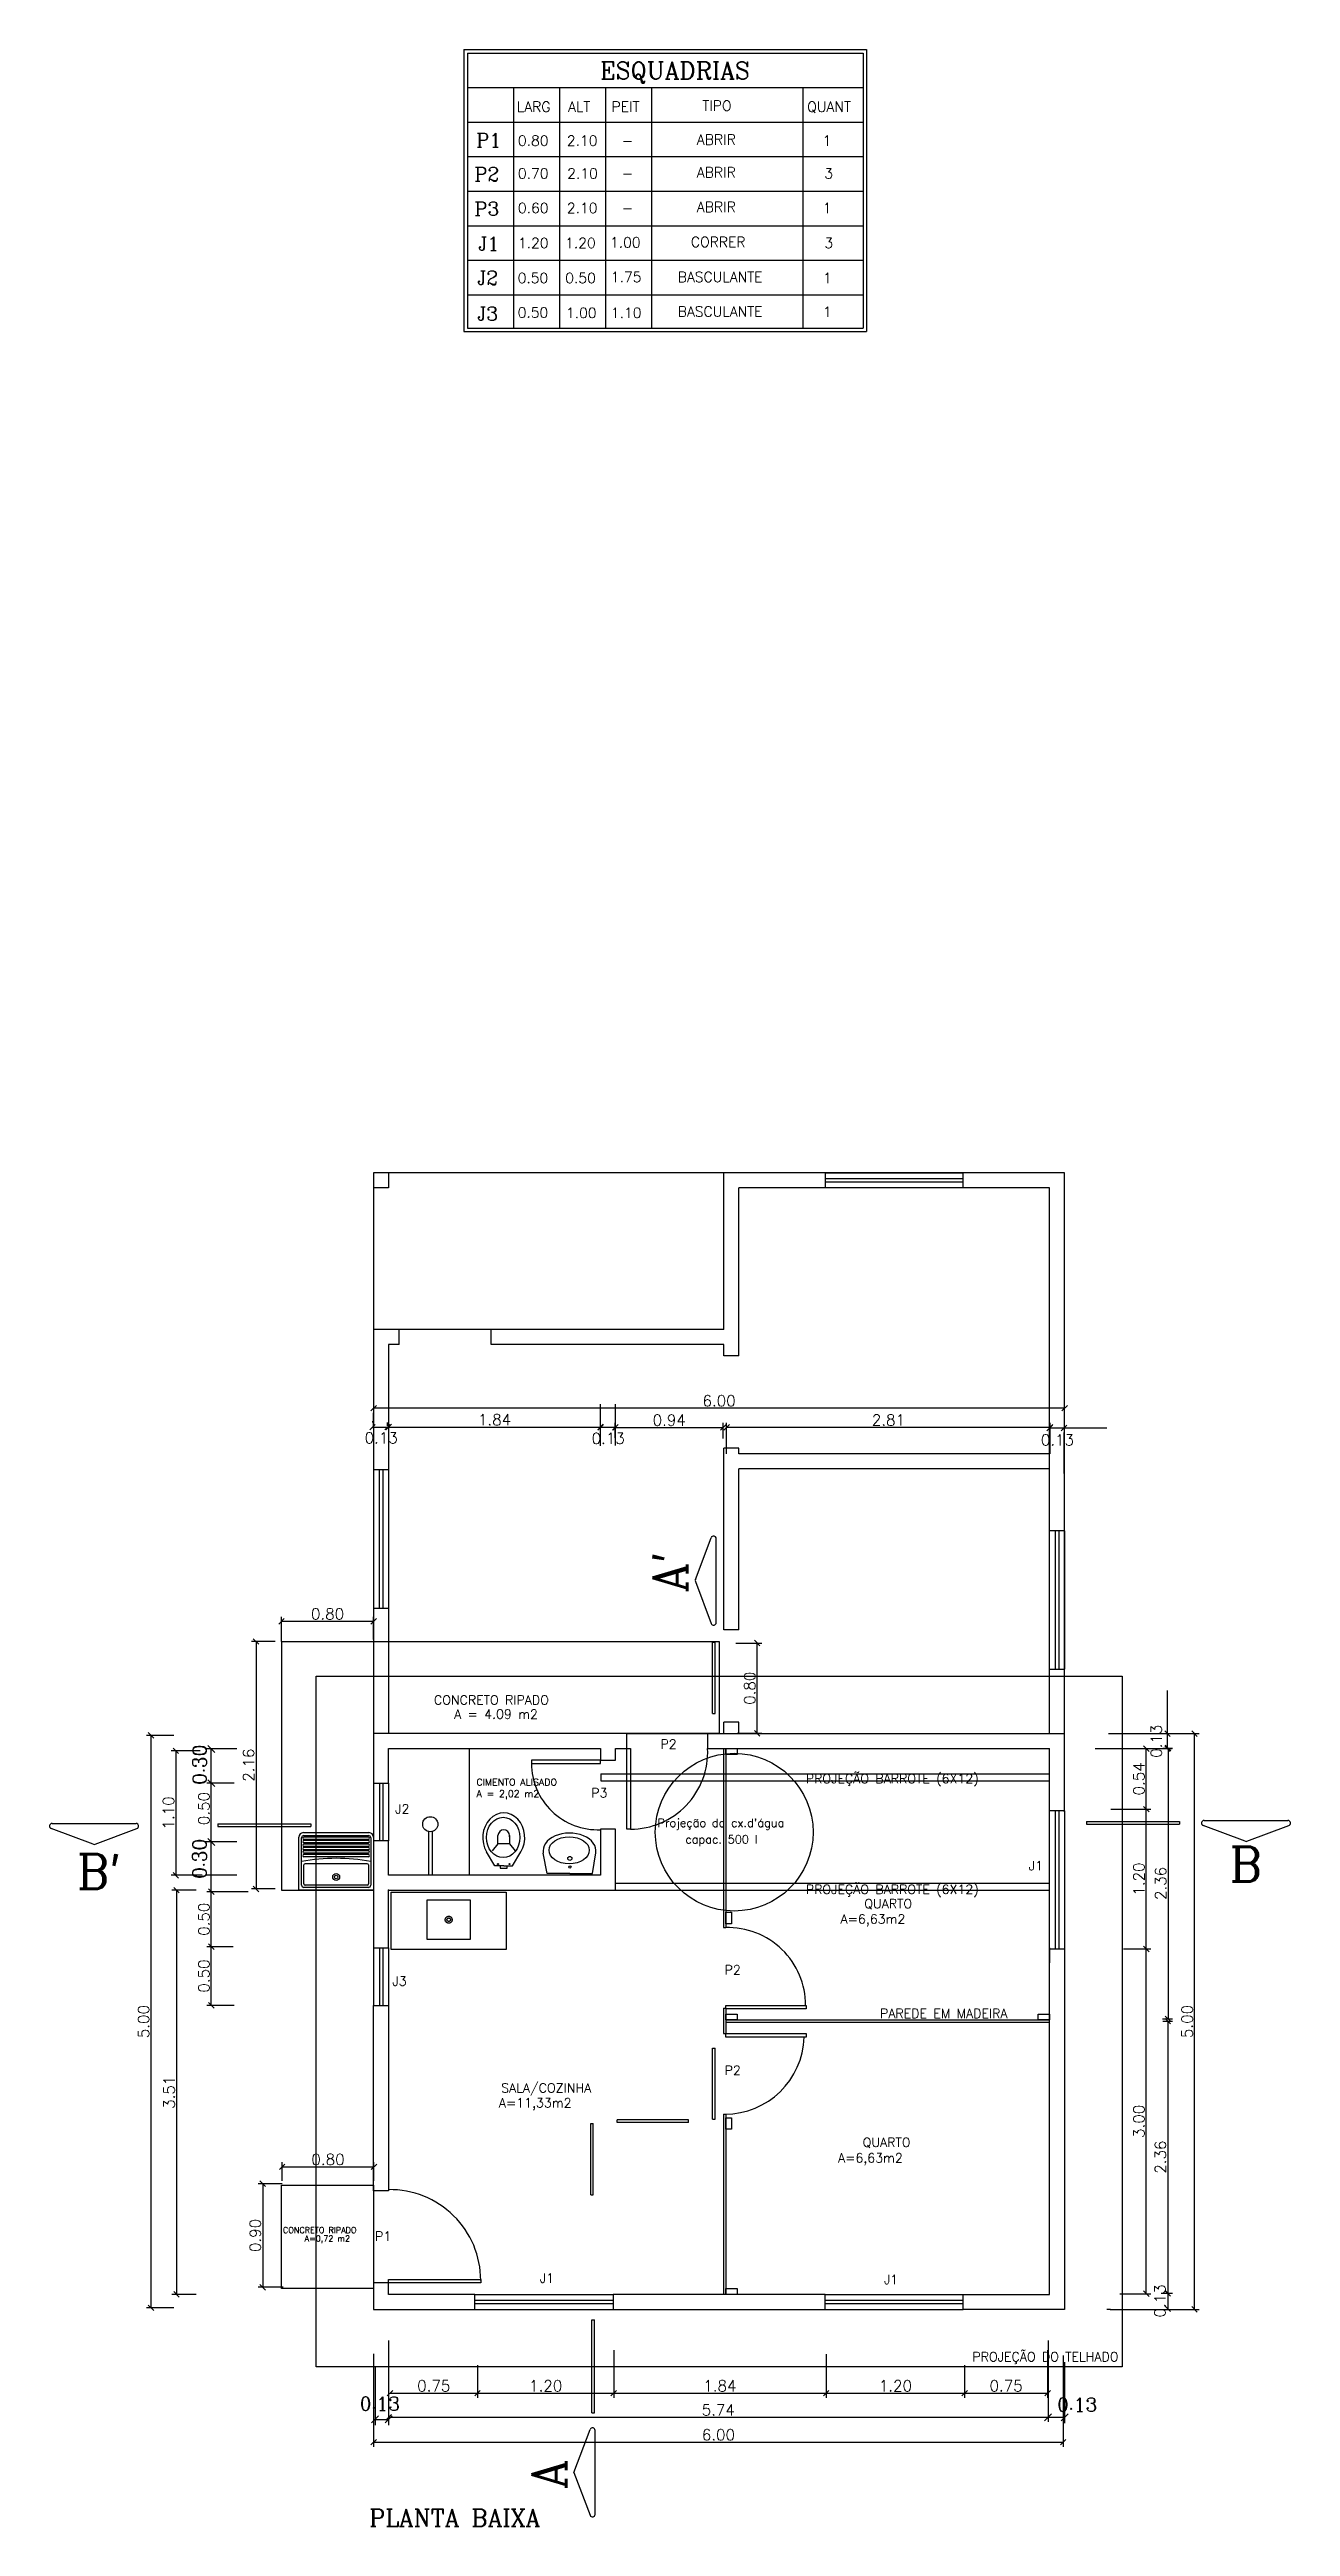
# Model space of a CAD drawing. Extents: x -43 to 70, y -5 to 23.
# Drawn here: x 37.5 to 48.27, y -5.11 to 16.4 of the extents above; entities that cross this region are included whole.
import ezdxf
from ezdxf.enums import TextEntityAlignment as Align

# ---------------------------------------------------------------- set-up
doc = ezdxf.new("R2010")
doc.units = 0
doc.header["$LTSCALE"] = 20
for name, pattern in [('BORDER2', [0.875, 0.25, -0.125, 0.25, -0.125, 0, -0.125]), ('DASHDOT', [1, 0.5, -0.25, 0, -0.25]), ('DASHED2', [0.375, 0.25, -0.125]), ('HIDDEN2', [0.1875, 0.125, -0.0625]), ('HIDDENX2', [0.75, 0.5, -0.25])]:
    doc.linetypes.add(name, pattern=pattern)
doc.layers.get('0').update_dxf_attribs({"color": 5, "linetype": 'CONTINUOUS'})
doc.layers.get('DEFPOINTS').update_dxf_attribs({"linetype": 'CONTINUOUS'})
for name, color, linetype in [('CAIXADÁGUA', 244, 'CONTINUOUS'), ('CALÇADA', 244, 'CONTINUOUS'), ('COTAS', 244, 'CONTINUOUS'), ('JANELA', 5, 'CONTINUOUS'), ('LOUÇA', 5, 'CONTINUOUS'), ('PAREDE', 7, 'CONTINUOUS'), ('PORTAS', 1, 'CONTINUOUS'), ('PROJPAR', 11, 'DASHED2'), ('PROJTELH', 30, 'HIDDEN2'), ('SETA', 3, 'CONTINUOUS'), ('TEXTO', 1, 'CONTINUOUS'), ('VISTAP', 244, 'CONTINUOUS')]:
    doc.layers.add(name, color=color, linetype=linetype)
doc.styles.add('ROMANC', font='romanc')
doc.dimstyles.new('ISO-25', dxfattribs={"dimscale": 0.8, "dimtxt": 0.12, "dimasz": 0.06, "dimexe": 0.05, "dimexo": 0.5, "dimgap": 0.02, "dimtad": 1, "dimtoh": 1, "dimzin": 1, "dimtxsty": 'ROMANC', "dimblk1": 'OBLIQUE', "dimblk2": 'OBLIQUE', "dimsah": 1, "dimcen": 0.12, "dimclrd": 244, "dimclre": 244, "dimclrt": 244, "dimazin": 3, "dimtfac": 1, "dimtdec": 4, "dimtmove": 0, "dimatfit": 3, "dimtvp": 1, "dimtolj": 1, "dimtzin": 0})

msp = doc.modelspace()

# ---------------------------------------------------------------- texts
at = {"color": 244, "linetype": 'BYBLOCK', "style": 'ROMANC'}
for s, insert, char_height, attachment_point in [('\\A1;0.13', (40.38, 4.347), 0.096, 5), ('\\A1;0.13', (42.351, 4.343), 0.096, 5), ('\\A1;{0.13}', (46.252, 4.329), 0.096, 5), ('{0.13}', (40.368, -4.04), 0.12, 5), ('\\A1;{0.13}', (46.248, -4.048), 0.12, 4)]:
    msp.add_mtext(s, dxfattribs=dict(at, insert=insert, char_height=char_height, attachment_point=attachment_point))
at = {"color": 244, "linetype": 'BYBLOCK', "rotation": 90, "style": 'ROMANC'}
for s, insert, char_height, attachment_point in [('\\A1;0.13', (47.11, 1.713), 0.096, 5), ('\\A1;0.30', (38.803, 1.334), 0.12, 4), ('{0.30}', (38.802, 0.517), 0.12, 4), ('\\A1;0.13', (47.142, -3.147), 0.096, 5)]:
    msp.add_mtext(s, dxfattribs=dict(at, insert=insert, char_height=char_height, attachment_point=attachment_point))
at = {"layer": 'COTAS', "color": 1, "linetype": 'CONTINUOUS', "style": 'ROMANC'}
for s, p in [('QUARTO', (44.575, 0.262)), ('      A=6,63m2', (44.011, 0.129)), ('PAREDE EM MADEIRA', (44.711, -0.691)), ('SALA/COZINHA', (41.422, -1.338)), ('      A=11,33m2', (41.044, -1.467)), ('      A=6,63m2', (43.989, -1.945)), ('QUARTO', (44.561, -1.81))]:
    msp.add_text(s, height=0.08, dxfattribs=at).set_placement(p)
at = {"layer": 'SETA', "color": 3, "linetype": 'CONTINUOUS', "style": 'ROMANC'}
for s, p in [("A'", (43.036, 3.002)), ('A', (41.985, -4.783))]:
    msp.add_text(s, height=0.3, rotation=90, dxfattribs=at).set_placement(p)
for s, p in [("B'", (37.738, 0.432)), ('B', (47.746, 0.496))]:
    msp.add_text(s, height=0.3, dxfattribs=at).set_placement(p)
at = {"layer": 'TEXTO', "color": 244, "ltscale": 0.3, "style": 'ROMANC'}
msp.add_text('ESQUADRIAS', height=0.15, dxfattribs=at).set_placement((43.58, 16.146), align=Align.RIGHT)
at = {"layer": 'TEXTO', "color": 30, "ltscale": 0.3, "style": 'ROMANC'}
for s, p in [('LARG', (41.558, 15.862)), ('ALT', (42.003, 15.862)), ('PEIT', (42.38, 15.862)), ('TIPO', (43.168, 15.871)), ('QUANT', (44.079, 15.862)), ('0.80', (41.567, 15.568)), ('2.10', (41.992, 15.568)), ('-', (42.47, 15.568)), ('ABRIR', (43.121, 15.577)), ('1', (44.213, 15.568)), ('0.70', (41.567, 15.283)), ('2.10', (41.995, 15.283)), ('-', (42.47, 15.283)), ('ABRIR', (43.121, 15.292)), ('3', (44.227, 15.283)), ('0.60', (41.567, 14.983)), ('2.10', (41.992, 14.983)), ('ABRIR', (43.121, 14.992)), ('1', (44.214, 14.983)), ('-', (42.47, 14.983)), ('1.20', (41.567, 14.679)), ('1.20', (41.977, 14.679)), ('1.00', (42.367, 14.684)), ('CORRER', (43.069, 14.688)), ('3', (44.228, 14.679)), ('0.50', (41.565, 14.375)), ('0.50', (41.978, 14.375)), ('1.75', (42.374, 14.384)), ('BASCULANTE', (42.955, 14.384)), ('1', (44.216, 14.375)), ('0.50', (41.565, 14.075)), ('1.00', (41.984, 14.072)), ('1.10', (42.374, 14.073)), ('BASCULANTE', (42.955, 14.084)), ('1', (44.216, 14.081))]:
    msp.add_text(s, height=0.0885, dxfattribs=at).set_placement(p)
at = {"layer": 'TEXTO', "color": 30, "ltscale": 0.2, "style": 'ROMANC'}
for s, p in [('P1', (41.206, 15.556)), ('P2', (41.189, 15.261)), ('P3', (41.189, 14.961)), ('J1', (41.224, 14.658)), ('J2', (41.215, 14.361)), ('J3', (41.215, 14.05))]:
    msp.add_text(s, height=0.12, dxfattribs=at).set_placement(p)
at = {"layer": 'TEXTO', "color": 1, "linetype": 'CONTINUOUS', "style": 'ROMANC'}
for height, p in [(0.08, (40.838, 2.031)), (0.0512, (39.527, -2.558))]:
    msp.add_text('CONCRETO RIPADO', height=height, dxfattribs=at).set_placement(p)
for s, height, p in [('A = 4.09 m2', 0.08, (41.377, 1.908)), ('P2', 0.08, (42.875, 1.648)), ('P3', 0.08, (42.274, 1.225)), ('J2', 0.08, (40.563, 1.084)), ('J1', 0.08, (46.064, 0.592)), ('J3', 0.08, (40.539, -0.41)), ('P2', 0.08, (43.432, -0.312)), ('P2', 0.08, (43.432, -1.185)), ('A=0,72 m2', 0.0512, (39.912, -2.631)), ('P1', 0.08, (40.397, -2.626)), ('J1', 0.08, (41.819, -2.989)), ('J1', 0.08, (44.807, -3.002))]:
    msp.add_text(s, height=height, dxfattribs=at).set_placement(p, align=Align.CENTER)
at = {"layer": 'TEXTO', "color": 244, "ltscale": 0.3, "style": 'ROMANC'}
for s, p in [("Projeção da cx.d'água", (42.779, 0.968)), ('capac. 500 l', (43.021, 0.825))]:
    msp.add_text(s, height=0.072, dxfattribs=at).set_placement(p)
at = {"layer": 'TEXTO', "color": 5, "linetype": 'CONTINUOUS', "style": 'ROMANC'}
msp.add_text('PLANTA BAIXA', height=0.15, dxfattribs=at).set_placement((40.276, -5.106))
at = {"layer": 'TEXTO', "color": 1, "linetype": 'CONTINUOUS', "attachment_point": 7, "style": 'ROMANC'}
for s, insert, char_height in [('{CIMENTO ALISADO}\\P{A = 2,02 m2}', (41.207, 1.209), 0.06), ('{PROJEÇÃO BARROTE (6X12)}\\P', (44.067, 1.322), 0.08), ('{PROJEÇÃO BARROTE (6X12)}\\P', (44.067, 0.36), 0.08)]:
    msp.add_mtext(s, dxfattribs=dict(at, insert=insert, char_height=char_height))
at = {"layer": 'TEXTO', "color": 1, "linetype": 'HIDDEN2', "insert": (46.782, -3.695), "char_height": 0.08, "attachment_point": 9, "style": 'ROMANC'}
msp.add_mtext('{PROJEÇÃO DO TELHADO}', dxfattribs=at)

# ---------------------------------------------------------------- blocks, each defined once
blk = doc.blocks.new('_OBLIQUE')
at = {"color": 0, "linetype": 'BYBLOCK'}
blk.add_line((-0.5, -0.5), (0.5, 0.5), dxfattribs=at)
blk = doc.blocks.new('*D47')
at = {"color": 244, "linetype": 'BYBLOCK'}
for p, q in [((46.314, 4.605), (40.314, 4.605)), ((40.314, 4.432), (40.314, 4.565)), ((46.314, 4.432), (46.314, 4.565))]:
    blk.add_line(p, q, dxfattribs=at)
at = {"layer": 'DEFPOINTS', "color": 0, "linetype": 'BYBLOCK'}
for p in [(40.314, 4.832), (46.314, 4.832), (40.314, 4.605)]:
    blk.add_point(p, dxfattribs=at)
at = {"color": 244, "linetype": 'BYBLOCK', "xscale": 0.048, "yscale": 0.048, "zscale": 0.048, "rotation": 180}
blk.add_blockref('_OBLIQUE', (40.314, 4.605), dxfattribs=at)
at = {"color": 244, "linetype": 'BYBLOCK', "xscale": 0.048, "yscale": 0.048, "zscale": 0.048}
blk.add_blockref('_OBLIQUE', (46.314, 4.605), dxfattribs=at)
at = {"color": 244, "linetype": 'BYBLOCK', "insert": (43.314, 4.669), "char_height": 0.096, "attachment_point": 5, "style": 'ROMANC'}
blk.add_mtext('\\A1;6.00', dxfattribs=at)
blk = doc.blocks.new('*D48')
at = {"color": 244, "linetype": 'BYBLOCK'}
for p, q in [((40.444, 4.456), (40.444, 4.481)), ((40.444, 4.441), (42.284, 4.441)), ((42.284, 4.456), (42.284, 4.481))]:
    blk.add_line(p, q, dxfattribs=at)
at = {"layer": 'DEFPOINTS', "color": 0, "linetype": 'BYBLOCK'}
for p in [(42.284, 4.441), (40.444, 4.056), (42.284, 4.056)]:
    blk.add_point(p, dxfattribs=at)
at = {"color": 244, "linetype": 'BYBLOCK', "xscale": 0.048, "yscale": 0.048, "zscale": 0.048, "rotation": 180}
blk.add_blockref('_OBLIQUE', (40.444, 4.441), dxfattribs=at)
at = {"color": 244, "linetype": 'BYBLOCK', "xscale": 0.048, "yscale": 0.048, "zscale": 0.048}
blk.add_blockref('_OBLIQUE', (42.284, 4.441), dxfattribs=at)
at = {"color": 244, "linetype": 'BYBLOCK', "insert": (41.364, 4.505), "char_height": 0.096, "attachment_point": 5, "style": 'ROMANC'}
blk.add_mtext('\\A1;1.84', dxfattribs=at)
blk = doc.blocks.new('*D49')
at = {"color": 244, "linetype": 'BYBLOCK'}
for p, q in [((41.216, -3.706), (41.216, -3.989)), ((40.457, -3.949), (41.216, -3.949))]:
    blk.add_line(p, q, dxfattribs=at)
at = {"layer": 'DEFPOINTS', "color": 0, "linetype": 'BYBLOCK'}
for p in [(40.457, -3.176), (41.216, -3.306), (41.216, -3.949)]:
    blk.add_point(p, dxfattribs=at)
at = {"color": 244, "linetype": 'BYBLOCK', "xscale": 0.048, "yscale": 0.048, "zscale": 0.048, "rotation": 180}
blk.add_blockref('_OBLIQUE', (40.457, -3.949), dxfattribs=at)
at = {"color": 244, "linetype": 'BYBLOCK', "xscale": 0.048, "yscale": 0.048, "zscale": 0.048}
blk.add_blockref('_OBLIQUE', (41.216, -3.949), dxfattribs=at)
at = {"color": 244, "linetype": 'BYBLOCK', "insert": (40.836, -3.885), "char_height": 0.096, "attachment_point": 5, "style": 'ROMANC'}
blk.add_mtext('\\A1;{0.75}', dxfattribs=at)
blk = doc.blocks.new('*D50')
at = {"color": 244, "linetype": 'BYBLOCK'}
for p, q in [((42.399, -3.576), (42.399, -3.989)), ((41.216, -3.949), (42.399, -3.949))]:
    blk.add_line(p, q, dxfattribs=at)
at = {"layer": 'DEFPOINTS', "color": 0, "linetype": 'BYBLOCK'}
for p in [(42.399, -3.176), (41.216, -3.306), (42.399, -3.949)]:
    blk.add_point(p, dxfattribs=at)
at = {"color": 244, "linetype": 'BYBLOCK', "xscale": 0.048, "yscale": 0.048, "zscale": 0.048, "rotation": 180}
blk.add_blockref('_OBLIQUE', (41.216, -3.949), dxfattribs=at)
at = {"color": 244, "linetype": 'BYBLOCK', "xscale": 0.048, "yscale": 0.048, "zscale": 0.048}
blk.add_blockref('_OBLIQUE', (42.399, -3.949), dxfattribs=at)
at = {"color": 244, "linetype": 'BYBLOCK', "insert": (41.808, -3.885), "char_height": 0.096, "attachment_point": 5, "style": 'ROMANC'}
blk.add_mtext('\\A1;{1.20}', dxfattribs=at)
blk = doc.blocks.new('*D51')
at = {"color": 244, "linetype": 'BYBLOCK'}
for p, q in [((44.243, -3.61), (44.243, -3.989)), ((42.399, -3.949), (44.243, -3.949))]:
    blk.add_line(p, q, dxfattribs=at)
at = {"layer": 'DEFPOINTS', "color": 0, "linetype": 'BYBLOCK'}
for p in [(42.399, -3.176), (44.243, -3.21), (44.243, -3.949)]:
    blk.add_point(p, dxfattribs=at)
at = {"color": 244, "linetype": 'BYBLOCK', "xscale": 0.048, "yscale": 0.048, "zscale": 0.048, "rotation": 180}
blk.add_blockref('_OBLIQUE', (42.399, -3.949), dxfattribs=at)
at = {"color": 244, "linetype": 'BYBLOCK', "xscale": 0.048, "yscale": 0.048, "zscale": 0.048}
blk.add_blockref('_OBLIQUE', (44.243, -3.949), dxfattribs=at)
at = {"color": 244, "linetype": 'BYBLOCK', "insert": (43.321, -3.885), "char_height": 0.096, "attachment_point": 5, "style": 'ROMANC'}
blk.add_mtext('\\A1;1.84', dxfattribs=at)
blk = doc.blocks.new('*D52')
at = {"color": 244, "linetype": 'BYBLOCK'}
for p, q in [((45.446, -3.706), (45.446, -3.989)), ((44.243, -3.949), (45.446, -3.949))]:
    blk.add_line(p, q, dxfattribs=at)
at = {"layer": 'DEFPOINTS', "color": 0, "linetype": 'BYBLOCK'}
for p in [(44.243, -3.21), (45.446, -3.306), (45.446, -3.949)]:
    blk.add_point(p, dxfattribs=at)
at = {"color": 244, "linetype": 'BYBLOCK', "xscale": 0.048, "yscale": 0.048, "zscale": 0.048, "rotation": 180}
blk.add_blockref('_OBLIQUE', (44.243, -3.949), dxfattribs=at)
at = {"color": 244, "linetype": 'BYBLOCK', "xscale": 0.048, "yscale": 0.048, "zscale": 0.048}
blk.add_blockref('_OBLIQUE', (45.446, -3.949), dxfattribs=at)
at = {"color": 244, "linetype": 'BYBLOCK', "insert": (44.845, -3.885), "char_height": 0.096, "attachment_point": 5, "style": 'ROMANC'}
blk.add_mtext('\\A1;1.20', dxfattribs=at)
blk = doc.blocks.new('*D53')
at = {"color": 244, "linetype": 'BYBLOCK'}
for p, q in [((46.166, -3.576), (46.166, -3.989)), ((45.446, -3.949), (46.166, -3.949))]:
    blk.add_line(p, q, dxfattribs=at)
at = {"layer": 'DEFPOINTS', "color": 0, "linetype": 'BYBLOCK'}
for p in [(46.166, -3.176), (45.446, -3.306), (46.166, -3.949)]:
    blk.add_point(p, dxfattribs=at)
at = {"color": 244, "linetype": 'BYBLOCK', "xscale": 0.048, "yscale": 0.048, "zscale": 0.048, "rotation": 180}
blk.add_blockref('_OBLIQUE', (45.446, -3.949), dxfattribs=at)
at = {"color": 244, "linetype": 'BYBLOCK', "xscale": 0.048, "yscale": 0.048, "zscale": 0.048}
blk.add_blockref('_OBLIQUE', (46.166, -3.949), dxfattribs=at)
at = {"color": 244, "linetype": 'BYBLOCK', "insert": (45.806, -3.885), "char_height": 0.096, "attachment_point": 5, "style": 'ROMANC'}
blk.add_mtext('\\A1;{0.75}', dxfattribs=at)
blk = doc.blocks.new('*D54')
at = {"color": 244, "linetype": 'BYBLOCK'}
for p, q in [((40.444, -3.491), (40.444, -4.198)), ((46.17, -3.491), (46.17, -4.198)), ((40.444, -4.158), (46.17, -4.158))]:
    blk.add_line(p, q, dxfattribs=at)
at = {"layer": 'DEFPOINTS', "color": 0, "linetype": 'BYBLOCK'}
for p in [(40.444, -3.091), (46.17, -3.091), (46.17, -4.158)]:
    blk.add_point(p, dxfattribs=at)
at = {"color": 244, "linetype": 'BYBLOCK', "xscale": 0.048, "yscale": 0.048, "zscale": 0.048, "rotation": 180}
blk.add_blockref('_OBLIQUE', (40.444, -4.158), dxfattribs=at)
at = {"color": 244, "linetype": 'BYBLOCK', "xscale": 0.048, "yscale": 0.048, "zscale": 0.048}
blk.add_blockref('_OBLIQUE', (46.17, -4.158), dxfattribs=at)
at = {"color": 244, "linetype": 'BYBLOCK', "insert": (43.307, -4.094), "char_height": 0.096, "attachment_point": 5, "style": 'ROMANC'}
blk.add_mtext('\\A1;{5.74}', dxfattribs=at)
blk = doc.blocks.new('*D55')
at = {"color": 244, "linetype": 'BYBLOCK'}
for p, q in [((40.314, -3.607), (40.314, -4.414)), ((46.302, -3.621), (46.302, -4.414)), ((40.314, -4.374), (46.302, -4.374))]:
    blk.add_line(p, q, dxfattribs=at)
at = {"layer": 'DEFPOINTS', "color": 0, "linetype": 'BYBLOCK'}
for p in [(40.314, -3.207), (46.302, -3.221), (46.302, -4.374)]:
    blk.add_point(p, dxfattribs=at)
at = {"color": 244, "linetype": 'BYBLOCK', "xscale": 0.048, "yscale": 0.048, "zscale": 0.048, "rotation": 180}
blk.add_blockref('_OBLIQUE', (40.314, -4.374), dxfattribs=at)
at = {"color": 244, "linetype": 'BYBLOCK', "xscale": 0.048, "yscale": 0.048, "zscale": 0.048}
blk.add_blockref('_OBLIQUE', (46.302, -4.374), dxfattribs=at)
at = {"color": 244, "linetype": 'BYBLOCK', "insert": (43.308, -4.31), "char_height": 0.096, "attachment_point": 5, "style": 'ROMANC'}
blk.add_mtext('\\A1;{6.00}', dxfattribs=at)
blk = doc.blocks.new('*D56')
at = {"color": 244, "linetype": 'BYBLOCK'}
for p, q in [((39.52, -2.106), (39.52, -1.943)), ((39.52, -1.983), (40.317, -1.983)), ((40.317, -2.106), (40.317, -1.943))]:
    blk.add_line(p, q, dxfattribs=at)
at = {"layer": 'DEFPOINTS', "color": 0, "linetype": 'BYBLOCK'}
for p in [(40.317, -1.983), (39.52, -2.506), (40.317, -2.506)]:
    blk.add_point(p, dxfattribs=at)
at = {"color": 244, "linetype": 'BYBLOCK', "xscale": 0.048, "yscale": 0.048, "zscale": 0.048, "rotation": 180}
blk.add_blockref('_OBLIQUE', (39.52, -1.983), dxfattribs=at)
at = {"color": 244, "linetype": 'BYBLOCK', "xscale": 0.048, "yscale": 0.048, "zscale": 0.048}
blk.add_blockref('_OBLIQUE', (40.317, -1.983), dxfattribs=at)
at = {"color": 244, "linetype": 'BYBLOCK', "insert": (39.918, -1.919), "char_height": 0.096, "attachment_point": 5, "style": 'ROMANC'}
blk.add_mtext('\\A1;0.80', dxfattribs=at)
blk = doc.blocks.new('*D57')
at = {"color": 244, "linetype": 'BYBLOCK'}
for p, q in [((39.52, -2.13), (39.311, -2.13)), ((39.351, -2.13), (39.351, -3.029)), ((39.528, -3.029), (39.311, -3.029))]:
    blk.add_line(p, q, dxfattribs=at)
at = {"layer": 'DEFPOINTS', "color": 0, "linetype": 'BYBLOCK'}
for p in [(39.92, -2.13), (39.351, -3.029), (39.928, -3.029)]:
    blk.add_point(p, dxfattribs=at)
at = {"color": 244, "linetype": 'BYBLOCK', "xscale": 0.048, "yscale": 0.048, "zscale": 0.048}
for p, rotation in [((39.351, -2.13), 90), ((39.351, -3.029), 270)]:
    blk.add_blockref('_OBLIQUE', p, dxfattribs=dict(at, rotation=rotation))
at = {"color": 244, "linetype": 'BYBLOCK', "insert": (39.287, -2.579), "char_height": 0.096, "attachment_point": 5, "rotation": 90, "style": 'ROMANC'}
blk.add_mtext('\\A1;0.90', dxfattribs=at)
blk = doc.blocks.new('*D58')
at = {"color": 244, "linetype": 'BYBLOCK'}
for p, q in [((43.46, 2.565), (43.684, 2.565)), ((43.644, 1.782), (43.644, 2.565)), ((43.472, 1.782), (43.684, 1.782))]:
    blk.add_line(p, q, dxfattribs=at)
at = {"layer": 'DEFPOINTS', "color": 0, "linetype": 'BYBLOCK'}
for p in [(43.06, 2.565), (43.644, 2.565), (43.072, 1.782)]:
    blk.add_point(p, dxfattribs=at)
at = {"color": 244, "linetype": 'BYBLOCK', "xscale": 0.048, "yscale": 0.048, "zscale": 0.048}
for p, rotation in [((43.644, 2.565), 90), ((43.644, 1.782), 270)]:
    blk.add_blockref('_OBLIQUE', p, dxfattribs=dict(at, rotation=rotation))
at = {"color": 244, "linetype": 'BYBLOCK', "insert": (43.58, 2.173), "char_height": 0.096, "attachment_point": 5, "rotation": 90, "style": 'ROMANC'}
blk.add_mtext('\\A1;{0.80}', dxfattribs=at)
blk = doc.blocks.new('*D59')
at = {"color": 244, "linetype": 'BYBLOCK'}
for p, q in [((39.514, 2.579), (39.514, 2.794)), ((39.514, 2.754), (40.314, 2.754)), ((40.314, 2.597), (40.314, 2.794))]:
    blk.add_line(p, q, dxfattribs=at)
at = {"layer": 'DEFPOINTS', "color": 0, "linetype": 'BYBLOCK'}
for p in [(40.314, 2.754), (39.514, 2.179), (40.314, 2.197)]:
    blk.add_point(p, dxfattribs=at)
at = {"color": 244, "linetype": 'BYBLOCK', "xscale": 0.048, "yscale": 0.048, "zscale": 0.048, "rotation": 180}
blk.add_blockref('_OBLIQUE', (39.514, 2.754), dxfattribs=at)
at = {"color": 244, "linetype": 'BYBLOCK', "xscale": 0.048, "yscale": 0.048, "zscale": 0.048}
blk.add_blockref('_OBLIQUE', (40.314, 2.754), dxfattribs=at)
at = {"color": 244, "linetype": 'BYBLOCK', "insert": (39.914, 2.818), "char_height": 0.096, "attachment_point": 5, "style": 'ROMANC'}
blk.add_mtext('\\A1;0.80', dxfattribs=at)
blk = doc.blocks.new('*D60')
at = {"color": 244, "linetype": 'BYBLOCK'}
for p, q in [((39.459, 2.579), (39.253, 2.579)), ((39.293, 2.579), (39.293, 0.43)), ((39.459, 0.43), (39.253, 0.43))]:
    blk.add_line(p, q, dxfattribs=at)
at = {"layer": 'DEFPOINTS', "color": 0, "linetype": 'BYBLOCK'}
for p in [(39.859, 2.579), (39.293, 0.43), (39.859, 0.43)]:
    blk.add_point(p, dxfattribs=at)
at = {"color": 244, "linetype": 'BYBLOCK', "xscale": 0.048, "yscale": 0.048, "zscale": 0.048}
for p, rotation in [((39.293, 2.579), 90), ((39.293, 0.43), 270)]:
    blk.add_blockref('_OBLIQUE', p, dxfattribs=dict(at, rotation=rotation))
at = {"color": 244, "linetype": 'BYBLOCK', "insert": (39.229, 1.505), "char_height": 0.096, "attachment_point": 5, "rotation": 90, "style": 'ROMANC'}
blk.add_mtext('\\A1;{2.16}', dxfattribs=at)
blk = doc.blocks.new('*D61')
at = {"color": 244, "linetype": 'BYBLOCK'}
for p, q in [((39.096, -0.072), (38.865, -0.072)), ((38.905, -0.581), (38.905, -0.072)), ((39.102, -0.581), (38.865, -0.581))]:
    blk.add_line(p, q, dxfattribs=at)
at = {"layer": 'DEFPOINTS', "color": 0, "linetype": 'BYBLOCK'}
for p in [(38.905, -0.072), (39.496, -0.072), (39.502, -0.581)]:
    blk.add_point(p, dxfattribs=at)
at = {"color": 244, "linetype": 'BYBLOCK', "xscale": 0.048, "yscale": 0.048, "zscale": 0.048}
for p, rotation in [((38.905, -0.072), 90), ((38.905, -0.581), 270)]:
    blk.add_blockref('_OBLIQUE', p, dxfattribs=dict(at, rotation=rotation))
at = {"color": 244, "linetype": 'BYBLOCK', "insert": (38.841, -0.326), "char_height": 0.096, "attachment_point": 5, "rotation": 90, "style": 'ROMANC'}
blk.add_mtext('\\A1;{0.50}', dxfattribs=at)
blk = doc.blocks.new('*D62')
at = {"color": 244, "linetype": 'BYBLOCK'}
for p, q in [((39.226, 0.406), (38.865, 0.406)), ((38.905, -0.072), (38.905, 0.406))]:
    blk.add_line(p, q, dxfattribs=at)
at = {"layer": 'DEFPOINTS', "color": 0, "linetype": 'BYBLOCK'}
for p in [(38.905, 0.406), (39.626, 0.406), (39.496, -0.072)]:
    blk.add_point(p, dxfattribs=at)
at = {"color": 244, "linetype": 'BYBLOCK', "xscale": 0.048, "yscale": 0.048, "zscale": 0.048}
for p, rotation in [((38.905, 0.406), 90), ((38.905, -0.072), 270)]:
    blk.add_blockref('_OBLIQUE', p, dxfattribs=dict(at, rotation=rotation))
at = {"color": 244, "linetype": 'BYBLOCK', "insert": (38.841, 0.167), "char_height": 0.096, "attachment_point": 5, "rotation": 90, "style": 'ROMANC'}
blk.add_mtext('\\A1;{0.50}', dxfattribs=at)
blk = doc.blocks.new('*D63')
at = {"color": 244, "linetype": 'BYBLOCK'}
for p, q in [((39.102, 1.349), (38.865, 1.349)), ((38.905, 0.838), (38.905, 1.349))]:
    blk.add_line(p, q, dxfattribs=at)
at = {"layer": 'DEFPOINTS', "color": 0, "linetype": 'BYBLOCK'}
for p in [(38.905, 1.349), (39.502, 1.349), (39.626, 0.838)]:
    blk.add_point(p, dxfattribs=at)
at = {"color": 244, "linetype": 'BYBLOCK', "xscale": 0.048, "yscale": 0.048, "zscale": 0.048}
for p, rotation in [((38.905, 1.349), 90), ((38.905, 0.838), 270)]:
    blk.add_blockref('_OBLIQUE', p, dxfattribs=dict(at, rotation=rotation))
at = {"color": 244, "linetype": 'BYBLOCK', "insert": (38.841, 1.128), "char_height": 0.096, "attachment_point": 5, "rotation": 90, "style": 'ROMANC'}
blk.add_mtext('\\A1;{0.50}', dxfattribs=at)
blk = doc.blocks.new('*D64')
at = {"color": 244, "linetype": 'BYBLOCK'}
for p, q in [((38.807, 1.63), (38.557, 1.63)), ((38.597, 1.63), (38.597, 0.549)), ((38.825, 0.549), (38.557, 0.549))]:
    blk.add_line(p, q, dxfattribs=at)
at = {"layer": 'DEFPOINTS', "color": 0, "linetype": 'BYBLOCK'}
for p in [(39.207, 1.63), (38.597, 0.549), (39.225, 0.549)]:
    blk.add_point(p, dxfattribs=at)
at = {"color": 244, "linetype": 'BYBLOCK', "xscale": 0.048, "yscale": 0.048, "zscale": 0.048}
for p, rotation in [((38.597, 1.63), 90), ((38.597, 0.549), 270)]:
    blk.add_blockref('_OBLIQUE', p, dxfattribs=dict(at, rotation=rotation))
at = {"color": 244, "linetype": 'BYBLOCK', "insert": (38.533, 1.09), "char_height": 0.096, "attachment_point": 5, "rotation": 90, "style": 'ROMANC'}
blk.add_mtext('\\A1;{1.10}', dxfattribs=at)
blk = doc.blocks.new('*D65')
at = {"color": 244, "linetype": 'BYBLOCK'}
for p, q in [((38.774, 0.419), (38.563, 0.419)), ((38.603, 0.419), (38.603, -3.091)), ((38.774, -3.091), (38.563, -3.091))]:
    blk.add_line(p, q, dxfattribs=at)
at = {"layer": 'DEFPOINTS', "color": 0, "linetype": 'BYBLOCK'}
for p in [(39.174, 0.419), (38.603, -3.091), (39.174, -3.091)]:
    blk.add_point(p, dxfattribs=at)
at = {"color": 244, "linetype": 'BYBLOCK', "xscale": 0.048, "yscale": 0.048, "zscale": 0.048}
for p, rotation in [((38.603, 0.419), 90), ((38.603, -3.091), 270)]:
    blk.add_blockref('_OBLIQUE', p, dxfattribs=dict(at, rotation=rotation))
at = {"color": 244, "linetype": 'BYBLOCK', "insert": (38.539, -1.336), "char_height": 0.096, "attachment_point": 5, "rotation": 90, "style": 'ROMANC'}
blk.add_mtext('\\A1;3.51', dxfattribs=at)
blk = doc.blocks.new('*D66')
at = {"color": 244, "linetype": 'BYBLOCK'}
for p, q in [((38.58, 1.764), (38.341, 1.764)), ((38.381, 1.764), (38.381, -3.207)), ((38.58, -3.207), (38.341, -3.207))]:
    blk.add_line(p, q, dxfattribs=at)
at = {"layer": 'DEFPOINTS', "color": 0, "linetype": 'BYBLOCK'}
for p in [(38.98, 1.764), (38.381, -3.207), (38.98, -3.207)]:
    blk.add_point(p, dxfattribs=at)
at = {"color": 244, "linetype": 'BYBLOCK', "xscale": 0.048, "yscale": 0.048, "zscale": 0.048}
for p, rotation in [((38.381, 1.764), 90), ((38.381, -3.207), 270)]:
    blk.add_blockref('_OBLIQUE', p, dxfattribs=dict(at, rotation=rotation))
at = {"color": 244, "linetype": 'BYBLOCK', "insert": (38.317, -0.722), "char_height": 0.096, "attachment_point": 5, "rotation": 90, "style": 'ROMANC'}
blk.add_mtext('\\A1;{5.00}', dxfattribs=at)
blk = doc.blocks.new('*D67')
at = {"color": 244, "linetype": 'BYBLOCK'}
for p, q in [((46.826, -0.091), (47.063, -0.091)), ((47.023, -3.085), (47.023, -0.091)), ((46.793, -3.085), (47.063, -3.085))]:
    blk.add_line(p, q, dxfattribs=at)
at = {"layer": 'DEFPOINTS', "color": 0, "linetype": 'BYBLOCK'}
for p in [(46.426, -0.091), (47.023, -0.091), (46.393, -3.085)]:
    blk.add_point(p, dxfattribs=at)
at = {"color": 244, "linetype": 'BYBLOCK', "xscale": 0.048, "yscale": 0.048, "zscale": 0.048}
for p, rotation in [((47.023, -0.091), 90), ((47.023, -3.085), 270)]:
    blk.add_blockref('_OBLIQUE', p, dxfattribs=dict(at, rotation=rotation))
at = {"color": 244, "linetype": 'BYBLOCK', "insert": (46.959, -1.588), "char_height": 0.096, "attachment_point": 5, "rotation": 90, "style": 'ROMANC'}
blk.add_mtext('\\A1;{3.00}', dxfattribs=at)
blk = doc.blocks.new('*D68')
at = {"color": 244, "linetype": 'BYBLOCK'}
for p, q in [((46.714, 1.123), (47.063, 1.123)), ((47.023, -0.091), (47.023, 1.123))]:
    blk.add_line(p, q, dxfattribs=at)
at = {"layer": 'DEFPOINTS', "color": 0, "linetype": 'BYBLOCK'}
for p in [(46.314, 1.123), (47.023, 1.123), (46.426, -0.091)]:
    blk.add_point(p, dxfattribs=at)
at = {"color": 244, "linetype": 'BYBLOCK', "xscale": 0.048, "yscale": 0.048, "zscale": 0.048}
for p, rotation in [((47.023, 1.123), 90), ((47.023, -0.091), 270)]:
    blk.add_blockref('_OBLIQUE', p, dxfattribs=dict(at, rotation=rotation))
at = {"color": 244, "linetype": 'BYBLOCK', "insert": (46.959, 0.516), "char_height": 0.096, "attachment_point": 5, "rotation": 90, "style": 'ROMANC'}
blk.add_mtext('\\A1;{1.20}', dxfattribs=at)
blk = doc.blocks.new('*D69')
at = {"color": 244, "linetype": 'BYBLOCK'}
for p, q in [((46.584, 1.649), (47.063, 1.649)), ((47.023, 1.123), (47.023, 1.649))]:
    blk.add_line(p, q, dxfattribs=at)
at = {"layer": 'DEFPOINTS', "color": 0, "linetype": 'BYBLOCK'}
for p in [(46.184, 1.649), (47.023, 1.649), (46.314, 1.123)]:
    blk.add_point(p, dxfattribs=at)
at = {"color": 244, "linetype": 'BYBLOCK', "xscale": 0.048, "yscale": 0.048, "zscale": 0.048}
for p, rotation in [((47.023, 1.649), 90), ((47.023, 1.123), 270)]:
    blk.add_blockref('_OBLIQUE', p, dxfattribs=dict(at, rotation=rotation))
at = {"color": 244, "linetype": 'BYBLOCK', "insert": (46.959, 1.386), "char_height": 0.096, "attachment_point": 5, "rotation": 90, "style": 'ROMANC'}
blk.add_mtext('\\A1;{0.54}', dxfattribs=at)
blk = doc.blocks.new('*D70')
at = {"color": 244, "linetype": 'BYBLOCK'}
for p, q in [((46.695, 1.779), (47.482, 1.779)), ((47.442, -3.221), (47.442, 1.779)), ((46.709, -3.221), (47.482, -3.221))]:
    blk.add_line(p, q, dxfattribs=at)
at = {"layer": 'DEFPOINTS', "color": 0, "linetype": 'BYBLOCK'}
for p in [(46.295, 1.779), (47.442, 1.779), (46.309, -3.221)]:
    blk.add_point(p, dxfattribs=at)
at = {"color": 244, "linetype": 'BYBLOCK', "xscale": 0.048, "yscale": 0.048, "zscale": 0.048}
for p, rotation in [((47.442, 1.779), 90), ((47.442, -3.221), 270)]:
    blk.add_blockref('_OBLIQUE', p, dxfattribs=dict(at, rotation=rotation))
at = {"color": 244, "linetype": 'BYBLOCK', "insert": (47.378, -0.721), "char_height": 0.096, "attachment_point": 5, "rotation": 90, "style": 'ROMANC'}
blk.add_mtext('\\A1;5.00', dxfattribs=at)
blk = doc.blocks.new('*D160')
at = {"color": 244, "linetype": 'BYBLOCK'}
for p, q in [((43.374, 2.049), (43.374, 2.319)), ((46.184, 2.279), (43.374, 2.279)), ((46.184, 2.049), (46.184, 2.319))]:
    blk.add_line(p, q, dxfattribs=at)
at = {"layer": 'DEFPOINTS', "color": 0, "linetype": 'BYBLOCK'}
for p in [(43.374, 2.279), (43.374, 1.649), (46.184, 1.649)]:
    blk.add_point(p, dxfattribs=at)
at = {"color": 244, "linetype": 'BYBLOCK', "xscale": 0.048, "yscale": 0.048, "zscale": 0.048, "rotation": 180}
blk.add_blockref('_OBLIQUE', (43.374, 2.279), dxfattribs=at)
at = {"color": 244, "linetype": 'BYBLOCK', "xscale": 0.048, "yscale": 0.048, "zscale": 0.048}
blk.add_blockref('_OBLIQUE', (46.184, 2.279), dxfattribs=at)
at = {"color": 244, "linetype": 'BYBLOCK', "insert": (44.779, 2.343), "char_height": 0.096, "attachment_point": 5, "style": 'ROMANC'}
blk.add_mtext('\\A1;2.81', dxfattribs=at)
blk = doc.blocks.new('*D161')
at = {"color": 244, "linetype": 'BYBLOCK'}
for p, q in [((42.414, 2.048), (42.414, 2.179)), ((43.351, 2.043), (43.351, 2.179)), ((42.414, 2.139), (43.351, 2.139))]:
    blk.add_line(p, q, dxfattribs=at)
at = {"layer": 'DEFPOINTS', "color": 0, "linetype": 'BYBLOCK'}
for p in [(43.351, 2.139), (42.414, 1.648), (43.351, 1.643)]:
    blk.add_point(p, dxfattribs=at)
at = {"color": 244, "linetype": 'BYBLOCK', "xscale": 0.048, "yscale": 0.048, "zscale": 0.048, "rotation": 180}
blk.add_blockref('_OBLIQUE', (42.414, 2.139), dxfattribs=at)
at = {"color": 244, "linetype": 'BYBLOCK', "xscale": 0.048, "yscale": 0.048, "zscale": 0.048}
blk.add_blockref('_OBLIQUE', (43.351, 2.139), dxfattribs=at)
at = {"color": 244, "linetype": 'BYBLOCK', "insert": (42.883, 2.203), "char_height": 0.096, "attachment_point": 5, "style": 'ROMANC'}
blk.add_mtext('\\A1;0.94', dxfattribs=at)
blk = doc.blocks.new('*D162')
at = {"color": 244, "linetype": 'BYBLOCK'}
for p, q in [((46.584, 1.646), (46.67, 1.646)), ((46.63, 1.646), (46.63, -0.706)), ((46.582, -0.706), (46.67, -0.706))]:
    blk.add_line(p, q, dxfattribs=at)
at = {"layer": 'DEFPOINTS', "color": 0, "linetype": 'BYBLOCK'}
for p in [(46.184, 1.646), (46.182, -0.706), (46.63, -0.706)]:
    blk.add_point(p, dxfattribs=at)
at = {"color": 244, "linetype": 'BYBLOCK', "xscale": 0.048, "yscale": 0.048, "zscale": 0.048}
for p, rotation in [((46.63, 1.646), 90), ((46.63, -0.706), 270)]:
    blk.add_blockref('_OBLIQUE', p, dxfattribs=dict(at, rotation=rotation))
at = {"color": 244, "linetype": 'BYBLOCK', "insert": (46.566, 0.47), "char_height": 0.096, "attachment_point": 5, "rotation": 90, "style": 'ROMANC'}
blk.add_mtext('\\A1;{2.36}', dxfattribs=at)
blk = doc.blocks.new('*D163')
at = {"color": 244, "linetype": 'BYBLOCK'}
for p, q in [((46.584, -0.726), (46.668, -0.726)), ((46.628, -0.726), (46.628, -3.089)), ((46.584, -3.089), (46.668, -3.089))]:
    blk.add_line(p, q, dxfattribs=at)
at = {"layer": 'DEFPOINTS', "color": 0, "linetype": 'BYBLOCK'}
for p in [(46.184, -0.726), (46.184, -3.089), (46.628, -3.089)]:
    blk.add_point(p, dxfattribs=at)
at = {"color": 244, "linetype": 'BYBLOCK', "xscale": 0.048, "yscale": 0.048, "zscale": 0.048}
for p, rotation in [((46.628, -0.726), 90), ((46.628, -3.089), 270)]:
    blk.add_blockref('_OBLIQUE', p, dxfattribs=dict(at, rotation=rotation))
at = {"color": 244, "linetype": 'BYBLOCK', "insert": (46.564, -1.907), "char_height": 0.096, "attachment_point": 5, "rotation": 90, "style": 'ROMANC'}
blk.add_mtext('\\A1;2.36', dxfattribs=at)

# ---------------------------------------------------------------- dimensions: what is measured, and where the dimension line sits
at = {"layer": 'COTAS', "color": 244, "linetype": 'CONTINUOUS'}
for base, p1, p2, picture, middle, set_off in [((43.349, 4.437), (42.412, 3.946), (43.349, 3.941), '*D161', (42.88, 4.501), (-0.002, 2.298)), ((43.379, 4.438), (46.189, 3.808), (43.379, 3.808), '*D160', (44.784, 4.502), (0.005, 2.159))]:
    dim = msp.add_linear_dim(base=base, p1=p1, p2=p2, dimstyle='ISO-25', dxfattribs=at)
    dim.commit()
    dim.dimension.update_dxf_attribs({"geometry": picture, "text_midpoint": middle, "insert": set_off})
dim = msp.add_linear_dim(base=(47.212, -0.698), p1=(46.766, 1.654), p2=(46.765, -0.698), angle=90, text='{2.36}', dimstyle='ISO-25', dxfattribs=at)
dim.commit()
dim.dimension.update_dxf_attribs({"geometry": '*D162', "text_midpoint": (47.148, 0.478), "insert": (0.582, 0.008)})
dim = msp.add_linear_dim(base=(47.211, -3.081), p1=(46.766, -0.718), p2=(46.766, -3.081), angle=90, dimstyle='ISO-25', dxfattribs=at)
dim.commit()
dim.dimension.update_dxf_attribs({"geometry": '*D163', "text_midpoint": (47.147, -1.9), "insert": (0.582, 0.008)})
at = {"layer": 'TEXTO', "color": 30, "linetype": 'CONTINUOUS'}
for base, p1, p2, override, picture, middle in [((40.314, 4.605), (46.314, 4.832), (40.314, 4.832), {"dimexe": 0.05, "dimtoh": 0, "dimtxsty": 'ROMANC', "dimblk1": 'OBLIQUE', "dimblk2": 'OBLIQUE', "dimsah": 1}, '*D47', (43.314, 4.669)), ((42.284, 4.441), (40.444, 4.056), (42.284, 4.056), {"dimexe": 0.05, "dimtoh": 0, "dimtxsty": 'ROMANC', "dimblk1": 'OBLIQUE', "dimblk2": 'OBLIQUE', "dimsah": 1}, '*D48', (41.364, 4.505)), ((40.314, 2.754), (39.514, 2.179), (40.314, 2.197), {"dimexe": 0.05, "dimexo": 0.5, "dimtoh": 0, "dimtxsty": 'ROMANC', "dimblk1": 'OBLIQUE', "dimblk2": 'OBLIQUE', "dimsah": 1}, '*D59', (39.914, 2.818)), ((40.317, -1.983), (39.52, -2.506), (40.317, -2.506), {"dimexe": 0.05, "dimexo": 0.5, "dimtoh": 0, "dimtxsty": 'ROMANC', "dimblk1": 'OBLIQUE', "dimblk2": 'OBLIQUE', "dimsah": 1}, '*D56', (39.918, -1.919)), ((44.243, -3.949), (42.399, -3.176), (44.243, -3.21), {"dimexe": 0.05, "dimexo": 0.5, "dimtoh": 0, "dimtxsty": 'ROMANC', "dimblk1": 'OBLIQUE', "dimblk2": 'OBLIQUE', "dimsah": 1, "dimse1": 1}, '*D51', (43.321, -3.885)), ((45.446, -3.949), (44.243, -3.21), (45.446, -3.306), {"dimexe": 0.05, "dimexo": 0.5, "dimtoh": 0, "dimtxsty": 'ROMANC', "dimblk1": 'OBLIQUE', "dimblk2": 'OBLIQUE', "dimsah": 1, "dimse1": 1}, '*D52', (44.845, -3.885))]:
    dim = msp.add_linear_dim(base=base, p1=p1, p2=p2, dimstyle='ISO-25', override=override, dxfattribs=at)
    dim.commit()
    dim.dimension.update_dxf_attribs({"geometry": picture, "text_midpoint": middle})
for base, p1, p2, text, override, picture, middle in [((39.293, 0.43), (39.859, 2.579), (39.859, 0.43), '{2.16}', {"dimexe": 0.05, "dimexo": 0.5, "dimtoh": 0, "dimtxsty": 'ROMANC', "dimblk1": 'OBLIQUE', "dimblk2": 'OBLIQUE', "dimsah": 1}, '*D60', (39.229, 1.505)), ((43.644, 2.565), (43.072, 1.782), (43.06, 2.565), '{0.80}', {"dimexe": 0.05, "dimexo": 0.5, "dimtoh": 0, "dimtxsty": 'ROMANC', "dimblk1": 'OBLIQUE', "dimblk2": 'OBLIQUE', "dimsah": 1}, '*D58', (43.58, 2.173)), ((38.381, -3.207), (38.98, 1.764), (38.98, -3.207), '{5.00}', {"dimexe": 0.05, "dimexo": 0.5, "dimtoh": 0, "dimtxsty": 'ROMANC', "dimblk1": 'OBLIQUE', "dimblk2": 'OBLIQUE', "dimsah": 1}, '*D66', (38.317, -0.722)), ((38.597, 0.549), (39.207, 1.63), (39.225, 0.549), '{1.10}', {"dimexe": 0.05, "dimexo": 0.5, "dimtoh": 0, "dimtxsty": 'ROMANC', "dimblk1": 'OBLIQUE', "dimblk2": 'OBLIQUE', "dimsah": 1}, '*D64', (38.533, 1.09)), ((47.023, 1.649), (46.314, 1.123), (46.184, 1.649), '{0.54}', {"dimexe": 0.05, "dimexo": 0.5, "dimtoh": 0, "dimtxsty": 'ROMANC', "dimblk1": 'OBLIQUE', "dimblk2": 'OBLIQUE', "dimsah": 1, "dimse1": 1}, '*D69', (46.959, 1.386)), ((47.023, 1.123), (46.426, -0.091), (46.314, 1.123), '{1.20}', {"dimexe": 0.05, "dimexo": 0.5, "dimtoh": 0, "dimtxsty": 'ROMANC', "dimblk1": 'OBLIQUE', "dimblk2": 'OBLIQUE', "dimsah": 1, "dimse1": 1}, '*D68', (46.959, 0.516)), ((38.905, 0.406), (39.496, -0.072), (39.626, 0.406), '{0.50}', {"dimexe": 0.05, "dimexo": 0.5, "dimtoh": 0, "dimtxsty": 'ROMANC', "dimblk1": 'OBLIQUE', "dimblk2": 'OBLIQUE', "dimsah": 1, "dimse1": 1}, '*D62', (38.841, 0.167)), ((38.905, -0.072), (39.502, -0.581), (39.496, -0.072), '{0.50}', {"dimexe": 0.05, "dimexo": 0.5, "dimtoh": 0, "dimtxsty": 'ROMANC', "dimblk1": 'OBLIQUE', "dimblk2": 'OBLIQUE', "dimsah": 1}, '*D61', (38.841, -0.326)), ((47.023, -0.091), (46.393, -3.085), (46.426, -0.091), '{3.00}', {"dimexe": 0.05, "dimexo": 0.5, "dimtoh": 0, "dimtxsty": 'ROMANC', "dimblk1": 'OBLIQUE', "dimblk2": 'OBLIQUE', "dimsah": 1}, '*D67', (46.959, -1.588))]:
    dim = msp.add_linear_dim(base=base, p1=p1, p2=p2, angle=90, text=text, dimstyle='ISO-25', override=override, dxfattribs=at)
    dim.commit()
    dim.dimension.update_dxf_attribs({"geometry": picture, "text_midpoint": middle})
for base, p1, p2, picture, middle in [((47.442, 1.779), (46.309, -3.221), (46.295, 1.779), '*D70', (47.378, -0.721)), ((38.603, -3.091), (39.174, 0.419), (39.174, -3.091), '*D65', (38.539, -1.336)), ((39.351, -3.029), (39.92, -2.13), (39.928, -3.029), '*D57', (39.287, -2.579))]:
    dim = msp.add_linear_dim(base=base, p1=p1, p2=p2, angle=90, dimstyle='ISO-25', override={"dimexe": 0.05, "dimexo": 0.5, "dimtoh": 0, "dimtxsty": 'ROMANC', "dimblk1": 'OBLIQUE', "dimblk2": 'OBLIQUE', "dimsah": 1}, dxfattribs=at)
    dim.commit()
    dim.dimension.update_dxf_attribs({"geometry": picture, "text_midpoint": middle})
dim = msp.add_linear_dim(base=(38.905, 1.349), p1=(39.626, 0.838), p2=(39.502, 1.349), angle=90, text='{0.50}', dimstyle='ISO-25', override={"dimexe": 0.05, "dimexo": 0.5, "dimtoh": 0, "dimtxsty": 'ROMANC', "dimblk1": 'OBLIQUE', "dimblk2": 'OBLIQUE', "dimsah": 1, "dimse1": 1}, dxfattribs=at)
dim.commit()
dim.dimension.update_dxf_attribs({"geometry": '*D63', "text_midpoint": (38.905, 1.128), "dimtype": 160})
for base, p1, p2, text, override, picture, middle in [((46.302, -4.374), (40.314, -3.207), (46.302, -3.221), '{6.00}', {"dimexe": 0.05, "dimexo": 0.5, "dimtoh": 0, "dimtxsty": 'ROMANC', "dimblk1": 'OBLIQUE', "dimblk2": 'OBLIQUE', "dimsah": 1}, '*D55', (43.308, -4.31)), ((46.17, -4.158), (40.444, -3.091), (46.17, -3.091), '{5.74}', {"dimexe": 0.05, "dimexo": 0.5, "dimtoh": 0, "dimtxsty": 'ROMANC', "dimblk1": 'OBLIQUE', "dimblk2": 'OBLIQUE', "dimsah": 1}, '*D54', (43.307, -4.094)), ((41.216, -3.949), (40.457, -3.176), (41.216, -3.306), '{0.75}', {"dimexe": 0.05, "dimexo": 0.5, "dimtoh": 0, "dimtxsty": 'ROMANC', "dimblk1": 'OBLIQUE', "dimblk2": 'OBLIQUE', "dimsah": 1, "dimse1": 1}, '*D49', (40.836, -3.885)), ((42.399, -3.949), (41.216, -3.306), (42.399, -3.176), '{1.20}', {"dimexe": 0.05, "dimexo": 0.5, "dimtoh": 0, "dimtxsty": 'ROMANC', "dimblk1": 'OBLIQUE', "dimblk2": 'OBLIQUE', "dimsah": 1, "dimse1": 1}, '*D50', (41.808, -3.885)), ((46.166, -3.949), (45.446, -3.306), (46.166, -3.176), '{0.75}', {"dimexe": 0.05, "dimexo": 0.5, "dimtoh": 0, "dimtxsty": 'ROMANC', "dimblk1": 'OBLIQUE', "dimblk2": 'OBLIQUE', "dimsah": 1, "dimse1": 1}, '*D53', (45.806, -3.885))]:
    dim = msp.add_linear_dim(base=base, p1=p1, p2=p2, text=text, dimstyle='ISO-25', override=override, dxfattribs=at)
    dim.commit()
    dim.dimension.update_dxf_attribs({"geometry": picture, "text_midpoint": middle})

# ---------------------------------------------------------------- linework, layer by layer
at = {"color": 244, "linetype": 'BYBLOCK'}
for p, q in [((40.305, 4.491), (40.305, 4.48)), ((40.305, 4.44), (40.435, 4.44)), ((40.435, 4.452), (40.435, 4.48)), ((40.435, 4.44), (40.808, 4.44)), ((42.285, 4.439), (42.414, 4.439)), ((46.184, 4.433), (46.309, 4.433)), ((46.184, 4.034), (46.184, 4.393)), ((46.309, 4.433), (46.681, 4.433)), ((46.309, 4.039), (46.309, 4.393)), ((47.207, 1.779), (47.207, 2.152)), ((46.704, 1.779), (47.247, 1.779)), ((47.207, 1.649), (47.207, 1.779)), ((39.126, 1.646), (38.855, 1.646)), ((38.905, 1.349), (38.905, 1.646)), ((46.58, 1.649), (47.247, 1.649)), ((39.126, 0.838), (38.855, 0.838)), ((38.905, 0.549), (38.905, 0.838)), ((39.126, 0.549), (38.855, 0.549)), ((38.905, 0.406), (38.905, 0.549)), ((40.314, -1.941), (40.314, -1.87)), ((46.711, -3.221), (46.682, -3.221)), ((47.151, -3.081), (47.249, -3.081)), ((47.209, -3.081), (47.209, -3.215)), ((40.444, -3.585), (40.444, -4.226)), ((40.327, -3.721), (40.327, -4.226)), ((46.314, -3.679), (46.314, -4.208)), ((40.457, -3.949), (40.922, -3.949)), ((40.327, -4.176), (40.444, -4.176)), ((46.17, -4.158), (46.314, -4.158))]:
    msp.add_line(p, q, dxfattribs=at)
at = {"layer": 'CAIXADÁGUA', "linetype": 'BORDER2'}
for p, q in [((42.414, 0.479), (46.184, 0.479)), ((42.414, 0.419), (46.184, 0.419))]:
    msp.add_line(p, q, dxfattribs=at)
at = {"layer": 'CALÇADA', "color": 244}
for p, q in [((39.514, 2.579), (43.314, 2.579)), ((39.514, 0.419), (40.314, 0.419))]:
    msp.add_line(p, q, dxfattribs=at)
at = {"layer": 'CALÇADA'}
for p, q in [((43.314, 2.579), (43.314, 1.779)), ((43.314, 1.779), (42.414, 1.779)), ((39.514, -3.041), (39.514, -2.141)), ((39.514, -2.141), (40.314, -2.141)), ((40.314, -2.141), (40.314, -3.041)), ((40.314, -3.041), (39.514, -3.041))]:
    msp.add_line(p, q, dxfattribs=at)
at = {"layer": 'COTAS', "color": 244, "linetype": 'BYBLOCK'}
for p, q in [((42.284, 4.277), (42.284, 4.639)), ((42.414, 4.28), (42.414, 4.639)), ((40.504, 4.439), (42.224, 4.439))]:
    msp.add_line(p, q, dxfattribs=at)
at = {"layer": 'COTAS'}
for p, q in [((42.514, 1.779), (43.214, 1.779)), ((41.144, 1.649), (41.144, 0.549)), ((40.314, -2.191), (40.314, -2.991))]:
    msp.add_line(p, q, dxfattribs=at)
at = {"layer": 'COTAS', "color": 30, "linetype": 'CONTINUOUS'}
for p, q in [((43.351, 1.782), (43.351, 1.779)), ((43.371, 1.782), (43.371, 1.779)), ((43.351, 1.649), (43.351, 0.094)), ((43.371, 1.649), (43.371, 0.094)), ((43.351, 0.094), (43.371, 0.094)), ((43.351, -0.606), (43.371, -0.606)), ((43.351, -0.606), (43.351, -0.826)), ((43.371, -0.606), (43.371, -0.826)), ((43.351, -0.826), (43.371, -0.826)), ((43.371, -0.706), (46.184, -0.706)), ((43.371, -0.726), (46.184, -0.726)), ((43.351, -1.526), (43.371, -1.526)), ((43.351, -1.526), (43.351, -3.091)), ((43.371, -1.526), (43.371, -3.091))]:
    msp.add_line(p, q, dxfattribs=at)
for points in [[(43.472, 1.599), (43.372, 1.599), (43.372, 1.649), (43.472, 1.649)], [(43.421, 0.228), (43.421, 0.128), (43.371, 0.128), (43.371, 0.228)], [(43.471, -0.706), (43.371, -0.706), (43.371, -0.656), (43.471, -0.656)], [(46.183, -0.706), (46.083, -0.706), (46.083, -0.656), (46.183, -0.656)], [(43.423, -1.557), (43.423, -1.657), (43.373, -1.657), (43.373, -1.557)], [(43.472, -3.091), (43.372, -3.091), (43.372, -3.041), (43.472, -3.041)]]:
    msp.add_lwpolyline(points, close=True, dxfattribs=at)
at = {"layer": 'COTAS', "color": 1, "linetype": 'CONTINUOUS'}
for points in [[(43.371, -0.611), (43.371, -0.581), (44.071, -0.581), (44.071, -0.611)], [(43.371, -0.856), (43.371, -0.826), (44.071, -0.826), (44.071, -0.856)]]:
    msp.add_lwpolyline(points, close=True, dxfattribs=at)
at = {"layer": 'COTAS', "color": 30, "linetype": 'CONTINUOUS'}
for centre, radius, start, end in [((43.389, -0.581), 0.676, 0, 91.7171), ((43.363, -0.836), 0.69, 270, 358.3329)]:
    msp.add_arc(centre, radius, start, end, dxfattribs=at)
at = {"layer": 'DEFPOINTS', "color": 0, "linetype": 'BYBLOCK'}
for p in [(40.435, 4.44), (42.285, 4.442), (42.414, 4.442), (42.414, 4.439), (46.184, 4.434), (46.309, 4.439), (46.309, 4.433), (40.305, 4.091), (40.435, 4.052), (40.314, 1.779), (40.314, 1.779), (40.336, 1.779), (40.345, 1.779), (46.186, 1.779), (46.304, 1.779), (46.314, 1.779), (46.314, 1.779), (47.207, 1.779), (38.905, 1.646), (40.444, 1.649), (40.444, 1.649), (40.444, 1.649), (40.444, 1.649), (40.444, 1.646), (42.284, 1.649), (42.284, 1.649), (42.414, 1.649), (42.414, 1.649), (46.056, 1.649), (46.18, 1.649), (46.184, 1.649), (46.184, 1.649), (40.314, 1.349), (40.314, 1.349), (40.32, 1.349), (38.905, 0.838), (40.345, 0.849), (40.345, 0.849), (40.444, 0.838), (40.444, 0.549), (40.444, 0.549), (40.444, 0.549), (40.444, 0.549), (40.444, 0.549), (40.444, 0.406), (40.318, -0.081), (40.318, -0.081), (40.314, -0.577), (39.514, -2.141), (39.514, -2.141), (40.314, -2.07), (40.314, -2.141), (39.514, -3.041), (40.314, -3.221), (40.314, -3.221), (40.314, -3.221), (40.327, -3.221), (40.444, -3.085), (40.444, -3.091), (40.447, -3.091), (40.486, -3.091), (46.056, -3.091), (46.17, -3.091), (46.184, -3.087), (46.186, -3.221), (46.311, -3.221), (46.314, -3.179), (47.209, -3.215), (40.444, -4.176), (46.314, -4.158)]:
    msp.add_point(p, dxfattribs=at)
at = {"layer": 'DEFPOINTS', "color": 0, "linetype": 'CONTINUOUS'}
msp.add_point((39.722, 0.549), dxfattribs=at)
at = {"layer": 'JANELA', "color": 1}
for p, q in [((40.314, 1.349), (40.314, 0.849)), ((40.444, 1.349), (40.444, 0.849)), ((46.184, -0.091), (46.184, 1.109)), ((46.314, 1.109), (46.314, -0.091)), ((40.314, -0.081), (40.314, -0.581)), ((40.444, -0.081), (40.444, -0.581)), ((41.194, -3.091), (42.394, -3.091)), ((41.194, -3.221), (42.394, -3.221)), ((44.234, -3.091), (45.434, -3.091)), ((44.234, -3.221), (45.434, -3.221))]:
    msp.add_line(p, q, dxfattribs=at)
at = {"layer": 'JANELA'}
for p, q in [((40.364, 1.349), (40.364, 0.849)), ((40.394, 1.349), (40.394, 0.849)), ((40.364, -0.081), (40.364, -0.581)), ((40.394, -0.081), (40.394, -0.581)), ((41.194, -3.141), (42.394, -3.141)), ((41.194, -3.171), (42.394, -3.171)), ((44.234, -3.141), (45.434, -3.141)), ((44.234, -3.171), (45.434, -3.171))]:
    msp.add_line(p, q, dxfattribs=at)
at = {"layer": 'JANELA', "color": 5}
for p, q in [((46.234, -0.091), (46.234, 1.109)), ((46.264, 1.109), (46.264, -0.091))]:
    msp.add_line(p, q, dxfattribs=at)
at = {"layer": 'LOUÇA', "color": 30, "linetype": 'CONTINUOUS', "ltscale": 2.5}
for p, q in [((39.664, 0.419), (39.664, 0.879)), ((39.689, 0.464), (39.689, 0.874)), ((39.704, 0.919), (40.274, 0.919)), ((39.709, 0.894), (40.269, 0.894)), ((40.269, 0.88), (39.709, 0.88)), ((40.289, 0.874), (40.289, 0.464)), ((39.689, 0.83), (39.689, 0.83)), ((39.689, 0.82), (39.689, 0.82)), ((39.689, 0.8), (39.689, 0.8)), ((39.689, 0.77), (39.689, 0.77)), ((39.689, 0.76), (39.689, 0.76)), ((39.689, 0.74), (39.689, 0.74)), ((39.689, 0.73), (39.689, 0.73)), ((39.689, 0.71), (39.689, 0.71)), ((40.269, 0.86), (39.709, 0.86)), ((40.269, 0.83), (39.709, 0.83)), ((40.269, 0.82), (39.709, 0.82)), ((40.269, 0.8), (39.709, 0.8)), ((40.269, 0.79), (39.709, 0.79)), ((40.269, 0.77), (39.709, 0.77)), ((40.269, 0.76), (39.709, 0.76)), ((40.269, 0.74), (39.709, 0.74)), ((40.269, 0.73), (39.709, 0.73)), ((40.269, 0.71), (39.709, 0.71)), ((40.259, 0.649), (39.719, 0.649)), ((39.709, 0.474), (39.709, 0.639)), ((40.269, 0.444), (39.709, 0.444)), ((40.259, 0.464), (39.719, 0.464)), ((40.269, 0.639), (40.269, 0.474))]:
    msp.add_line(p, q, dxfattribs=at)
at = {"layer": 'LOUÇA', "color": 30, "linetype": 'CONTINUOUS'}
for p, q in [((39.69, 0.88), (39.689, 0.88)), ((40.289, 0.88), (40.288, 0.88)), ((40.314, 0.879), (40.314, 0.419)), ((40.269, 0.85), (39.709, 0.85)), ((40.314, 0.419), (39.664, 0.419))]:
    msp.add_line(p, q, dxfattribs=at)
at = {"layer": 'LOUÇA', "color": 244}
for p, q in [((40.794, 0.549), (40.794, 0.928)), ((40.824, 0.549), (40.824, 0.929)), ((41.394, 0.823), (41.394, 0.893)), ((41.444, 0.943), (41.444, 0.943)), ((41.494, 0.893), (41.494, 0.823)), ((41.494, 0.883), (41.494, 0.893)), ((41.368, 0.631), (41.295, 0.751)), ((41.394, 0.823), (41.344, 0.76)), ((41.444, 0.823), (41.394, 0.823)), ((41.494, 0.823), (41.444, 0.823)), ((41.494, 0.823), (41.544, 0.76)), ((41.52, 0.631), (41.593, 0.751)), ((41.821, 0.565), (41.787, 0.74)), ((42.216, 0.565), (42.244, 0.744)), ((41.444, 0.631), (41.368, 0.631)), ((41.414, 0.631), (41.414, 0.611)), ((41.414, 0.611), (41.474, 0.611)), ((41.444, 0.631), (41.52, 0.631)), ((41.474, 0.611), (41.474, 0.631)), ((42.018, 0.565), (41.821, 0.565)), ((42.018, 0.565), (42.216, 0.565))]:
    msp.add_line(p, q, dxfattribs=at)
at = {"layer": 'LOUÇA', "linetype": 'CONTINUOUS'}
for p, q in [((39.689, 0.86), (39.689, 0.86)), ((39.689, 0.85), (39.689, 0.85))]:
    msp.add_line(p, q, dxfattribs=at)
at = {"layer": 'LOUÇA', "color": 30, "linetype": 'HIDDEN2'}
msp.add_line((40.444, -0.081), (40.444, 0.419), dxfattribs=at)
at = {"layer": 'LOUÇA', "color": 30, "linetype": 'HIDDEN2', "ltscale": 0.6}
for p, q in [((40.466, -0.097), (40.466, 0.403)), ((40.466, 0.403), (41.466, 0.403)), ((40.776, 0.333), (40.776, -0.007)), ((40.966, 0.333), (40.776, 0.333)), ((41.156, 0.333), (40.966, 0.333)), ((41.156, -0.007), (41.156, 0.333)), ((41.466, 0.403), (41.466, -0.097)), ((41.466, -0.097), (40.466, -0.097)), ((40.776, -0.007), (41.156, -0.007))]:
    msp.add_line(p, q, dxfattribs=at)
at = {"layer": 'LOUÇA', "color": 244}
for centre, radius in [((40.806, 0.992), 0.0657), ((41.394, 0.646), 0.005), ((41.494, 0.646), 0.005), ((42.018, 0.695), 0.0175), ((42.018, 0.62), 0.01)]:
    msp.add_circle(centre, radius, dxfattribs=at)
at = {"layer": 'LOUÇA', "color": 30, "linetype": 'CONTINUOUS'}
msp.add_circle((39.989, 0.534), 0.03, dxfattribs=at)
at = {"layer": 'LOUÇA', "color": 30, "linetype": 'CONTINUOUS', "ltscale": 2.5}
msp.add_circle((39.989, 0.534), 0.015, dxfattribs=at)
at = {"layer": 'LOUÇA', "color": 30, "linetype": 'HIDDEN2', "ltscale": 0.6}
for radius in [0.03, 0.015]:
    msp.add_circle((40.966, 0.163), radius, dxfattribs=at)
at = {"layer": 'LOUÇA', "color": 30, "linetype": 'CONTINUOUS', "ltscale": 2.5}
for centre, radius, start, end in [((39.704, 0.879), 0.04, 90, 180), ((40.269, 0.874), 0.02, 0, 90), ((40.274, 0.879), 0.04, 0, 90), ((39.989, -0.978), 1.674, 79.6791, 100.3209), ((39.709, 0.84), 0.01, 90, 270), ((39.709, 0.81), 0.01, 90, 270), ((39.709, 0.78), 0.01, 90, 270), ((39.709, 0.75), 0.01, 90, 270), ((39.709, 0.72), 0.01, 90, 270), ((40.259, 0.639), 0.01, 0, 90)]:
    msp.add_arc(centre, radius, start, end, dxfattribs=at)
at = {"layer": 'LOUÇA', "color": 30, "linetype": 'CONTINUOUS'}
for centre, radius, start, end in [((39.709, 0.874), 0.02, 90, 180), ((39.709, 0.87), 0.01, 90, 270), ((40.269, 0.87), 0.01, 270, 90), ((39.719, 0.639), 0.01, 90, 180), ((40.269, 0.84), 0.01, 270, 90), ((40.269, 0.81), 0.01, 270, 90), ((40.269, 0.78), 0.01, 270, 90), ((40.269, 0.75), 0.01, 270, 90), ((40.269, 0.72), 0.01, 270, 90), ((39.709, 0.464), 0.02, 180, 270), ((39.719, 0.474), 0.01, 180, 270), ((40.259, 0.474), 0.01, 270, 0), ((40.269, 0.464), 0.02, 270, 0)]:
    msp.add_arc(centre, radius, start, end, dxfattribs=at)
at = {"layer": 'LOUÇA', "color": 244}
for start, end in [(90, 180), (0, 90)]:
    msp.add_arc((41.444, 0.893), 0.05, start, end, dxfattribs=at)
for centre, major_axis, ratio, start_param, end_param in [((41.444, 0.876), (0, 0.215), 0.848837, -2.189281, 2.189281), ((42.015, 0.76), (-0.23, 0), 0.673913, 3.035992, 6.412243)]:
    msp.add_ellipse(centre, major_axis=major_axis, ratio=ratio, start_param=start_param, end_param=end_param, dxfattribs=at)
for centre, major_axis, ratio in [((41.439, 0.877), (0, 0.175), 0.828571), ((42.012, 0.766), (-0.175, 0), 0.671429)]:
    msp.add_ellipse(centre, major_axis=major_axis, ratio=ratio, dxfattribs=at)
at = {"layer": 'LOUÇA', "color": 30, "linetype": 'HIDDEN2'}
msp.add_point((40.444, 0.419), dxfattribs=at)
msp.add_point((40.444, 0.419), dxfattribs=at)
msp.add_point((40.444, 0.419), dxfattribs=at)
msp.add_point((40.444, 0.419), dxfattribs=at)
msp.add_point((40.444, 0.419), dxfattribs=at)
msp.add_point((40.444, 0.419), dxfattribs=at)
msp.add_point((40.444, 0.419), dxfattribs=at)
msp.add_point((40.444, 0.419), dxfattribs=at)
at = {"layer": 'PAREDE', "color": 244}
msp.add_line((39.514, 2.579), (39.514, 0.419), dxfattribs=at)
at = {"layer": 'PAREDE'}
for p, q in [((42.514, 1.779), (40.314, 1.779)), ((40.314, 1.779), (40.314, 1.349)), ((42.514, 1.649), (42.514, 1.779)), ((43.214, 1.779), (46.314, 1.779)), ((43.214, 1.779), (43.214, 1.649)), ((46.314, 1.099), (46.314, 1.779)), ((40.444, 1.349), (40.444, 1.649)), ((40.444, 1.649), (42.284, 1.649)), ((42.284, 1.649), (42.284, 1.549)), ((42.284, 1.549), (42.414, 1.549)), ((42.414, 1.549), (42.414, 1.649)), ((42.414, 1.649), (42.514, 1.649)), ((43.214, 1.649), (46.184, 1.649)), ((46.184, 1.099), (46.184, 1.649)), ((40.314, 1.349), (40.444, 1.349)), ((46.314, 1.109), (46.184, 1.109)), ((42.414, 0.949), (42.284, 0.949)), ((42.284, 0.949), (42.284, 0.549)), ((42.414, 0.419), (42.414, 0.949)), ((40.444, 0.849), (40.314, 0.849)), ((40.444, 0.549), (40.444, 0.849)), ((42.284, 0.549), (40.444, 0.549)), ((40.444, 0.419), (42.414, 0.419)), ((40.314, -0.081), (40.444, -0.081)), ((46.184, -0.081), (46.184, -0.211)), ((46.184, -3.091), (46.184, -0.091)), ((46.184, -0.091), (46.314, -0.091)), ((46.314, -0.091), (46.314, -3.221)), ((40.314, -2.191), (40.314, -0.581)), ((40.314, -0.581), (40.444, -0.581)), ((40.444, -0.581), (40.444, -2.191)), ((40.444, -2.191), (40.314, -2.191)), ((40.444, -2.991), (40.314, -2.991)), ((40.314, -2.991), (40.314, -3.221)), ((40.444, -3.091), (40.444, -2.991)), ((40.314, -3.221), (41.194, -3.221)), ((41.194, -3.091), (40.444, -3.091)), ((41.194, -3.221), (41.194, -3.091)), ((44.234, -3.091), (42.394, -3.091)), ((42.394, -3.091), (42.394, -3.221)), ((42.394, -3.221), (44.234, -3.221)), ((44.234, -3.221), (44.234, -3.091)), ((45.423, -3.091), (46.173, -3.091)), ((45.434, -3.221), (45.434, -3.091)), ((45.434, -3.091), (46.184, -3.091)), ((46.314, -3.221), (45.434, -3.221))]:
    msp.add_line(p, q, dxfattribs=at)
at = {"layer": 'PAREDE', "color": 244, "linetype": 'BORDER2'}
for p, q in [((42.286, 1.429), (46.184, 1.429)), ((42.286, 1.369), (46.184, 1.369))]:
    msp.add_line(p, q, dxfattribs=at)
at = {"layer": 'PAREDE', "color": 7, "linetype": 'DASHDOT'}
for p, q in [((40.314, 0.849), (40.314, -0.081)), ((40.444, -0.081), (40.444, 0.419))]:
    msp.add_line(p, q, dxfattribs=at)
at = {"layer": 'PORTAS'}
for p, q in [((42.284, 1.549), (41.684, 1.549)), ((41.684, 1.549), (41.684, 1.519)), ((41.684, 1.519), (42.284, 1.519)), ((42.284, 1.519), (42.284, 1.549)), ((42.514, 0.949), (42.514, 1.649)), ((42.514, 1.649), (42.544, 1.649)), ((42.544, 1.649), (42.544, 0.949)), ((42.544, 0.949), (42.514, 0.949)), ((40.444, -2.961), (41.244, -2.961)), ((40.444, -2.991), (40.444, -2.961)), ((41.244, -2.991), (40.444, -2.991)), ((41.244, -2.961), (41.244, -2.991))]:
    msp.add_line(p, q, dxfattribs=at)
at = {"layer": 'PROJPAR', "color": 30, "linetype": 'HIDDEN2', "ltscale": 2.5}
for p, q in [((46.314, 6.649), (40.314, 6.649)), ((40.314, 6.649), (40.314, 1.779)), ((40.444, 6.519), (40.314, 6.519)), ((40.444, 6.649), (40.444, 6.519)), ((43.354, 5.289), (43.354, 6.649)), ((46.184, 6.519), (43.484, 6.519)), ((43.484, 5.059), (43.484, 6.519)), ((44.234, 6.649), (44.234, 6.519)), ((44.234, 6.649), (45.434, 6.649)), ((44.234, 6.599), (45.434, 6.599)), ((45.434, 6.569), (44.234, 6.569)), ((45.434, 6.519), (44.234, 6.519)), ((45.434, 6.519), (45.434, 6.649)), ((46.184, 4.209), (46.184, 6.519)), ((46.314, 1.779), (46.314, 6.649)), ((43.354, 5.289), (40.314, 5.289)), ((40.535, 5.159), (40.535, 5.289)), ((41.335, 5.159), (41.335, 5.289)), ((40.444, 5.159), (40.444, 1.779)), ((40.535, 5.159), (40.444, 5.159)), ((43.354, 5.159), (41.335, 5.159)), ((43.354, 5.059), (43.354, 5.159)), ((43.484, 5.059), (43.354, 5.059)), ((43.484, 4.259), (43.354, 4.259)), ((43.354, 2.679), (43.354, 4.259)), ((43.484, 4.209), (43.484, 4.259)), ((46.184, 4.209), (43.484, 4.209)), ((40.444, 4.069), (40.314, 4.069)), ((40.364, 2.869), (40.364, 4.069)), ((40.394, 4.069), (40.394, 2.869)), ((46.184, 4.079), (43.484, 4.079)), ((43.484, 2.679), (43.484, 4.079)), ((46.184, 1.779), (46.184, 4.079)), ((46.184, 2.339), (46.184, 3.539)), ((46.314, 3.539), (46.184, 3.539)), ((46.234, 2.339), (46.234, 3.539)), ((46.264, 3.539), (46.264, 2.339)), ((46.314, 3.539), (46.314, 2.339)), ((40.314, 2.869), (40.444, 2.869)), ((43.484, 2.679), (43.354, 2.679)), ((43.484, 1.879), (43.354, 1.879)), ((43.354, 1.779), (43.354, 1.879)), ((43.484, 1.779), (43.484, 1.879))]:
    msp.add_line(p, q, dxfattribs=at)
at = {"layer": 'PROJPAR', "color": 11}
msp.add_line((46.184, 2.339), (46.314, 2.339), dxfattribs=at)
at = {"layer": 'PROJTELH', "linetype": 'HIDDENX2', "ltscale": 0.8}
for p, q in [((39.814, 2.279), (46.814, 2.279)), ((39.814, -3.721), (39.814, 2.279)), ((46.814, 2.279), (46.814, -3.721)), ((46.814, -3.721), (39.814, -3.721))]:
    msp.add_line(p, q, dxfattribs=at)
at = {"layer": 'SETA', "color": 3, "linetype": 'CONTINUOUS'}
for p, q in [((43.108, 3.116), (43.245, 3.48)), ((43.288, 2.744), (43.288, 3.472)), ((43.108, 3.1), (43.245, 2.736)), ((43.257, 1.955), (43.257, 2.573)), ((43.257, 2.573), (43.28, 2.573)), ((43.28, 1.955), (43.28, 2.573)), ((37.879, 0.818), (37.515, 0.955)), ((37.523, 0.999), (38.251, 0.999)), ((37.895, 0.818), (38.258, 0.955)), ((38.962, 0.995), (39.77, 0.995)), ((38.962, 0.972), (39.77, 0.972)), ((39.77, 0.995), (39.77, 0.972)), ((46.504, 1.017), (47.312, 1.017)), ((46.504, 0.994), (47.312, 0.994)), ((47.312, 1.017), (47.312, 0.994)), ((47.881, 0.845), (47.517, 0.981)), ((47.525, 1.025), (48.252, 1.025)), ((47.896, 0.845), (48.26, 0.981)), ((43.257, -0.952), (43.28, -0.952)), ((43.257, -1.57), (43.257, -0.952)), ((43.28, -1.57), (43.28, -0.952)), ((42.199, -2.226), (42.199, -1.608)), ((42.199, -1.608), (42.221, -1.608)), ((42.221, -2.226), (42.221, -1.608)), ((42.43, -1.598), (42.43, -1.576)), ((43.049, -1.576), (42.43, -1.576)), ((43.049, -1.598), (42.43, -1.598)), ((42.209, -4.119), (42.209, -3.311)), ((42.209, -3.311), (42.231, -3.311)), ((42.231, -4.119), (42.231, -3.311)), ((42.054, -4.637), (42.194, -4.265)), ((42.238, -5.001), (42.238, -4.273)), ((42.054, -4.637), (42.194, -5.009))]:
    msp.add_line(p, q, dxfattribs=at)
at = {"layer": 'SETA', "color": 3}
for p, q in [((43.257, 1.955), (43.28, 1.955)), ((38.962, 0.995), (38.962, 0.972)), ((46.504, 1.017), (46.504, 0.994)), ((43.049, -1.598), (43.049, -1.576)), ((43.257, -1.57), (43.28, -1.57)), ((42.199, -2.226), (42.221, -2.226)), ((42.209, -4.119), (42.231, -4.119))]:
    msp.add_line(p, q, dxfattribs=at)
at = {"layer": 'SETA', "color": 3, "linetype": 'CONTINUOUS'}
for centre, start, end in [((43.266, 3.472), 0, 159.3986), ((43.129, 3.108), 159.3986, 200.6014), ((43.129, 3.108), 159.3986, 200.6014), ((43.266, 2.744), 200.6014, 0), ((37.523, 0.976), 90, 249.3986), ((38.251, 0.976), 290.6014, 90), ((47.525, 1.002), 90, 249.3986), ((48.252, 1.002), 290.6014, 90), ((37.887, 0.839), 249.3986, 290.6014), ((37.887, 0.839), 249.3986, 290.6014), ((47.889, 0.866), 249.3986, 290.6014), ((47.889, 0.866), 249.3986, 290.6014), ((42.215, -4.273), 0, 159.3986), ((42.215, -5.001), 200.6014, 0)]:
    msp.add_arc(centre, 0.0225, start, end, dxfattribs=at)
at = {"layer": 'TEXTO', "color": 1}
for p, q in [((41.098, 16.403), (44.595, 16.403)), ((41.098, 16.403), (41.098, 13.954)), ((41.128, 16.373), (44.565, 16.373)), ((41.128, 16.373), (41.128, 13.984)), ((44.565, 16.373), (44.565, 13.984)), ((44.595, 16.403), (44.595, 13.954)), ((41.128, 13.984), (44.565, 13.984)), ((41.098, 13.954), (44.595, 13.954))]:
    msp.add_line(p, q, dxfattribs=at)
at = {"layer": 'TEXTO', "color": 244}
for p, q in [((41.128, 16.073), (44.565, 16.073)), ((41.528, 16.073), (41.528, 13.984)), ((41.128, 15.773), (44.565, 15.773))]:
    msp.add_line(p, q, dxfattribs=at)
at = {"layer": 'TEXTO', "color": 30}
for p, q in [((41.928, 16.073), (41.928, 13.984)), ((42.328, 16.073), (42.328, 13.984)), ((42.728, 16.073), (42.728, 13.984)), ((44.041, 16.073), (44.041, 13.984)), ((41.128, 15.473), (44.565, 15.473)), ((41.128, 15.173), (44.565, 15.173)), ((41.128, 14.873), (44.565, 14.873)), ((41.128, 14.573), (44.565, 14.573)), ((41.128, 14.273), (44.565, 14.273))]:
    msp.add_line(p, q, dxfattribs=at)
at = {"layer": 'TEXTO', "color": 244, "linetype": 'BORDER2'}
msp.add_line((42.286, 1.429), (42.286, 1.369), dxfattribs=at)
at = {"layer": 'TEXTO', "color": 30, "linetype": 'CONTINUOUS'}
for centre, radius, start, end in [((42.261, 1.521), 0.577, 180, 272.2391), ((42.544, 1.62), 0.671, 270, 2.5232), ((40.456, -2.969), 0.788, 0, 90.882)]:
    msp.add_arc(centre, radius, start, end, dxfattribs=at)
at = {"layer": 'VISTAP', "color": 30, "linetype": 'CONTINUOUS', "ltscale": 0.3}
msp.add_circle((43.445, 0.923), 0.685, dxfattribs=at)

# ---------------------------------------------------------------- block references
at = {"color": 244, "linetype": 'BYBLOCK'}
for p, xscale, yscale, zscale, rotation in [((40.305, 4.44), 0.048, 0.048, 0.048, 180), ((42.285, 4.439), 0.048, 0.048, 0.048, 180), ((46.184, 4.433), 0.048, 0.048, 0.048, 180), ((47.207, 1.779), 0.048, 0.048, 0.048, 90), ((38.905, 1.646), 0.06, 0.06, 0.06, 90), ((47.207, 1.649), 0.048, 0.048, 0.048, 270), ((38.905, 1.349), 0.06, 0.06, 0.06, 270), ((38.905, 0.838), 0.06, 0.06, 0.06, 90), ((47.209, -3.081), 0.048, 0.048, 0.048, 90), ((47.209, -3.215), 0.048, 0.048, 0.048, 270), ((40.327, -4.176), 0.06, 0.06, 0.06, 180), ((46.17, -4.158), 0.06, 0.06, 0.06, 180)]:
    msp.add_blockref('_OBLIQUE', p, dxfattribs=dict(at, xscale=xscale, yscale=yscale, zscale=zscale, rotation=rotation))
for p, xscale, yscale, zscale in [((40.435, 4.44), 0.048, 0.048, 0.048), ((42.414, 4.439), 0.048, 0.048, 0.048), ((46.309, 4.433), 0.048, 0.048, 0.048), ((40.444, -4.176), 0.06, 0.06, 0.06), ((46.314, -4.158), 0.06, 0.06, 0.06)]:
    msp.add_blockref('_OBLIQUE', p, dxfattribs=dict(at, xscale=xscale, yscale=yscale, zscale=zscale))

msp.set_redraw_order([(e.dxf.handle, doc.entitydb.next_handle()) for e in msp.query("TEXT MTEXT ATTDEF DIMENSION ARC_DIMENSION")])  # texts and dimensions are drawn at this point

doc.saveas('drawing.dxf')
